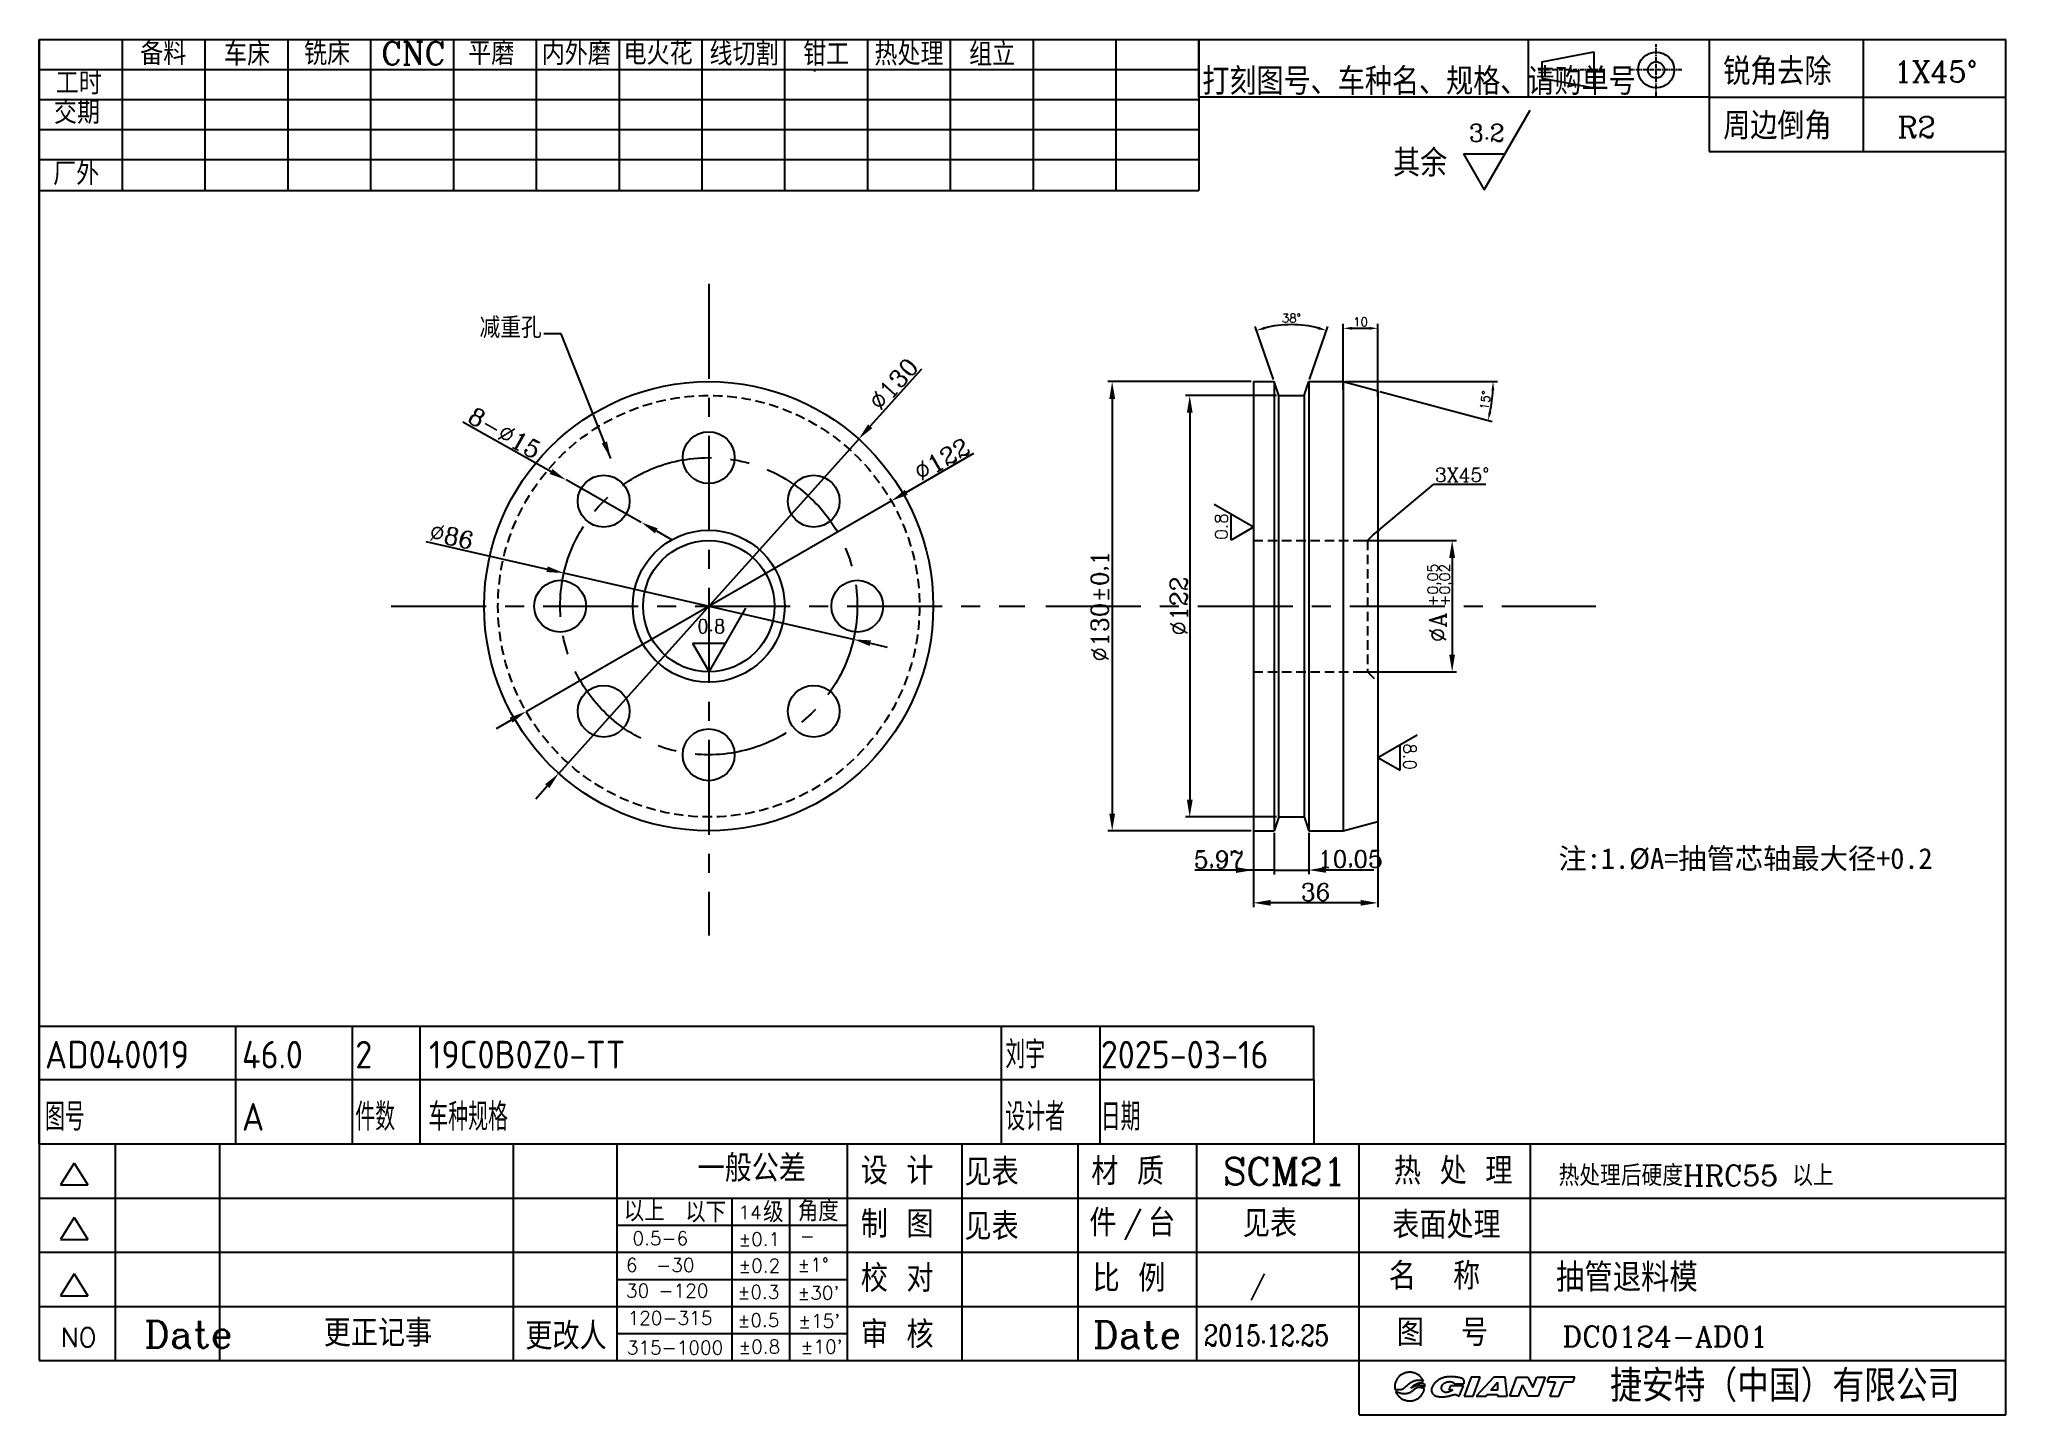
# Model space of a CAD drawing. Header units: millimetres. Extents: x 2426 to 2995, y 1666 to 2064.
import ezdxf
from ezdxf.enums import TextEntityAlignment as Align

# ---------------------------------------------------------------- set-up
doc = ezdxf.new("R2010")
doc.units = ezdxf.units.MM
for name, pattern in [('AM_ISO09W050', [22.5, 12, -1.5, 3, -1.5, 3, -1.5]), ('CENTER', [2, 1.25, -0.25, 0.25, -0.25]), ('HIDDEN', [0.375, 0.25, -0.125])]:
    doc.linetypes.add(name, pattern=pattern)
for name, color, linetype in [('CEN', 1, 'CENTER'), ('CON', 7, 'Continuous'), ('DAS', 5, 'HIDDEN'), ('DIM', 7, 'Continuous'), ('F', 7, 'Continuous'), ('TXT', 7, 'Continuous')]:
    doc.layers.add(name, color=color, linetype=linetype)
doc.layers.add('PHA', color=4, linetype='AM_ISO09W050', plot=False)
doc.styles.add('ACISOTS', font='isocp.shx', dxfattribs={"height": 8, "bigfont": 'gbcbig.shx'})
doc.styles.add('H', font='complex.shx', dxfattribs={"bigfont": 'hzls.shx'})
doc.styles.add('HZ', font='complex.shx', dxfattribs={"bigfont": 'HZFS.SHX'})
doc.styles.get("Standard").update_dxf_attribs({"font": 'arial.ttf'})
doc.styles.add('USER1', font='simplex', dxfattribs={"bigfont": 'dayum'})
doc.dimstyles.new('ISO-25', dxfattribs={"dimtxt": 2.5, "dimasz": 2.5, "dimexe": 1.25, "dimexo": 0.625, "dimtad": 1, "dimtxsty": 'Standard', "dimcen": 2.5, "dimazin": 3, "dimtfac": 1, "dimtmove": 0, "dimatfit": 3})

msp = doc.modelspace()

# ---------------------------------------------------------------- texts
at = {"style": 'HZ'}
for p in [(2694.065, 1731.79), (2694.065, 1716.068)]:
    msp.add_text('见表', height=7.8431, dxfattribs=at).set_placement(p)
for tag, p, s, height in [('SCM21', (2768.884, 1732.029), 'SCM21', 7.8431), ('见表', (2774.654, 1716.878), '1', 7.843)]:
    msp.add_attdef(tag, p, s, height=height, dxfattribs=at)
at = {"layer": 'DIM'}
for s, height, style, p in [('备料', 6.6695, 'HZ', (2455.47, 2056.141)), ('车床', 6.6695, 'HZ', (2479.726, 2055.922)), ('铣床', 6.6695, 'HZ', (2502.887, 2056.122)), ('CNC', 6.6695, 'HZ', (2525.217, 2056.207)), ('平磨', 6.6695, 'HZ', (2550.399, 2056.183)), ('内外磨', 6.6695, 'HZ', (2571.701, 2056.146)), ('电火花', 6.6695, 'HZ', (2595.376, 2056.213)), ('线切割', 6.6695, 'HZ', (2620.247, 2055.994)), ('钳工', 6.6695, 'HZ', (2647.369, 2055.931)), ('热处理', 6.6695, 'HZ', (2668.002, 2056.019)), ('组立', 6.6695, 'HZ', (2695.426, 2055.873)), ('工时', 6.6695, 'HZ', (2430.999, 2047.574)), ('打刻图号、车种名、规格、请购单号', 7.84306, 'HZ', (2762.906, 2047.488)), ('锐角去除', 7.8431, 'HZ', (2913.691, 2050.343)), ('1X45%%d', 6.1403, 'HZ', (2963.099, 2051.196)), ('交期', 6.6695, 'HZ', (2430.491, 2039.095)), ('周边倒角', 7.8431, 'HZ', (2913.691, 2034.605)), ('R2', 6.1403, 'HZ', (2964.141, 2035.129)), ('厂外', 6.6695, 'HZ', (2430.282, 2021.366)), ('3X45%%d', 4, 'HZ', (2830.245, 1935.526)), ('图号', 8, 'ACISOTS', (2427.896, 1747.716)), ('A', 8, 'ACISOTS', (2484.915, 1747.716)), ('件数', 8, 'ACISOTS', (2517.727, 1747.716)), ('车种规格', 8, 'ACISOTS', (2538.876, 1747.716)), ('设计者', 8, 'ACISOTS', (2705.876, 1747.716)), ('日期', 8, 'ACISOTS', (2733.527, 1747.716)), ('一般公差', 7.8431, 'HZ', (2616.801, 1732.883)), ('设 计', 7.8431, 'HZ', (2664.05, 1732.118)), ('材 质', 7.8431, 'HZ', (2730.753, 1732)), ('热 处 理', 7.8431, 'HZ', (2818.388, 1732.118)), ('热处理后硬度HRC55 以上', 6, 'HZ', (2866.042, 1731.712)), ('以上', 5.8823, 'HZ', (2595.481, 1721.474)), ('以下', 5.8823, 'HZ', (2613.262, 1721.178)), ('14', 3.9215, 'USER1', (2628.624, 1722.067)), ('级', 5.882, 'HZ', (2635.784, 1721.178)), ('角度', 5.8823, 'HZ', (2645.859, 1721.474)), ('制 图', 7.8431, 'HZ', (2664.05, 1716.728)), ('件', 7.843, 'HZ', (2730.232, 1717.109)), ('/', 5.882, 'USER1', (2739.982, 1718.094)), ('台', 7.843, 'HZ', (2747.216, 1717.109)), ('表面处理', 7.8431, 'HZ', (2817.908, 1716.492)), ('0.5-6', 3.9215, 'USER1', (2597.958, 1714.58)), ('%%p0.1', 3.9215, 'USER1', (2628.624, 1714.346)), ('-', 3.922, 'USER1', (2646.414, 1715.282)), ('6  -30', 3.9215, 'USER1', (2596.086, 1706.859)), ('%%p0.2', 3.9215, 'USER1', (2628.624, 1706.687)), ('%%p1%%d', 3.9215, 'USER1', (2645.712, 1706.937)), ('校 对', 7.8431, 'HZ', (2664.05, 1701.042)), ('比 例', 7.8431, 'HZ', (2731.158, 1701.067)), ('名  称', 7.8431, 'HZ', (2816.902, 1701.697)), ('抽管退料模', 8.208, 'HZ', (2865.286, 1701.086)), ('30 -120', 3.9215, 'USER1', (2596.086, 1699.434)), ('%%p0.3', 3.9215, 'USER1', (2628.389, 1699.029)), ("%%p30'", 3.9215, 'USER1', (2645.712, 1698.811)), ('NO', 5.4901, 'USER1', (2432.46, 1685.129)), ('Date', 7.8431, 'HZ', (2456.634, 1684.852)), ('更正记事', 7.8431, 'HZ', (2508.615, 1685.217)), ('更改人', 7.8431, 'HZ', (2566.948, 1684.345)), ('120-315', 3.9215, 'USER1', (2596.554, 1691.542)), ('%%p0.5', 3.9215, 'USER1', (2628.389, 1690.902)), ("%%p15'", 3.9215, 'USER1', (2645.946, 1690.684)), ('审 核', 7.8431, 'HZ', (2664.05, 1684.764)), ('Date', 7.8431, 'HZ', (2731.269, 1684.775)), ('图  号', 7.8431, 'HZ', (2819.186, 1685.358)), ('315-1000', 3.9215, 'USER1', (2596.32, 1682.948)), ('%%p0.8', 3.9215, 'USER1', (2628.624, 1683.244)), ("%%p10'", 3.9215, 'USER1', (2646.648, 1683.26)), ('捷安特（中国）有限公司', 9.19109, 'HZ', (2880.97, 1669.264))]:
    msp.add_text(s, height=height, dxfattribs=dict(at, style=style)).set_placement(p)
at = {"layer": 'DIM', "style": 'HZ'}
for s, height, p in [('+0,05', 3, (2831.121, 1899.504)), ('+0,02', 3, (2834.594, 1899.504)), ('∅A', 5, (2833.545, 1889.049))]:
    msp.add_text(s, height=height, rotation=90, dxfattribs=at).set_placement(p)
at = {"layer": 'DIM', "attachment_point": 1, "style": 'HZ'}
for s, insert, char_height, width in [('3.2', (2840.085, 2039.011), 5.0225, 12.46651), ('其余', (2818.125, 2031.686), 7.8431, 18.57118), ('0.8', (2616.629, 1895.706), 4.018, 9.97321), ('{\\fSimSun|b0|i0|c134|p2;\\H1.2x;注:1.%%cA=抽管芯轴最大径+0.2}', (2866.036, 1829.488), 5, 173.64485)]:
    msp.add_mtext(s, dxfattribs=dict(at, insert=insert, char_height=char_height, width=width))
at = {"layer": 'DIM', "style": 'HZ'}
for s, insert, char_height, attachment_point in [('{\\H2.4x;减重孔}', (2571.691, 1977.075), 2.5, 9), ('5,97', (2767.736, 1826.161), 5, 5), ('10,05', (2805.76, 1826.332), 5, 5)]:
    msp.add_mtext(s, dxfattribs=dict(at, insert=insert, char_height=char_height, attachment_point=attachment_point))
at = {"layer": 'DIM', "insert": (2766.646, 1918.708), "char_height": 3.6, "width": 7.832, "attachment_point": 1, "rotation": 90, "style": 'H'}
msp.add_mtext('0.8', dxfattribs=at)
at = {"layer": 'DIM', "extrusion": (0, 0, -1), "insert": (2824.772, 1852.07), "char_height": 3.6, "width": 7.832, "attachment_point": 1, "text_direction": (0, 1, 0), "style": 'H'}
msp.add_mtext('0.8', dxfattribs=at)
at = {"layer": 'DIM', "style": 'HZ'}
msp.add_attdef('/', (2776.579, 1700.322), '1:1', height=5, dxfattribs=at)
at = {"layer": 'PHA', "style": 'ACISOTS'}
for s, p in [('AD040019', (2427.896, 1765.716)), ('46.0', (2484.915, 1765.716)), ('2', (2517.727, 1765.716)), ('19C0B0Z0-TT', (2539.052, 1765.716)), ('刘宇', (2705.876, 1765.716)), ('2025-03-16', (2733.527, 1765.716))]:
    msp.add_text(s, height=8, dxfattribs=at).set_placement(p)
at = {"layer": 'TXT', "style": 'HZ'}
msp.add_text('DC0124-AD01', height=6, dxfattribs=at).set_placement((2896.887, 1688.169), align=Align.MIDDLE)
at = {"layer": 'TXT', "style": 'HZ', "width": 0.8}
msp.add_attdef('2015.12.25', (2763.353, 1685.471), '2007.08.09', height=6, dxfattribs=at)

# ---------------------------------------------------------------- blocks, each defined once
blk = doc.blocks.new('GIANT')
for p, q in [((231.51, 30.36), (231.43, 30.28)), ((231.59, 30.43), (231.51, 30.36)), ((231.68, 30.5), (231.59, 30.43)), ((231.77, 30.56), (231.68, 30.5)), ((231.87, 30.62), (231.77, 30.56)), ((231.97, 30.68), (231.87, 30.62)), ((232.07, 30.73), (231.97, 30.68)), ((232.17, 30.77), (232.07, 30.73)), ((232.27, 30.81), (232.17, 30.77)), ((232.38, 30.85), (232.27, 30.81)), ((232.49, 30.88), (232.38, 30.85)), ((232.6, 30.91), (232.49, 30.88)), ((232.72, 30.93), (232.6, 30.91)), ((232.83, 30.94), (232.72, 30.93)), ((232.95, 30.95), (232.83, 30.94)), ((233.07, 30.96), (232.95, 30.95)), ((233.18, 30.95), (233.07, 30.96)), ((233.3, 30.95), (233.18, 30.95)), ((233.42, 30.93), (233.3, 30.95)), ((233.53, 30.91), (233.42, 30.93)), ((233.65, 30.89), (233.53, 30.91)), ((233.76, 30.86), (233.65, 30.89)), ((233.87, 30.82), (233.76, 30.86)), ((233.98, 30.78), (233.87, 30.82)), ((234.09, 30.74), (233.98, 30.78)), ((234.19, 30.68), (234.09, 30.74)), ((234.29, 30.63), (234.19, 30.68)), ((234.39, 30.57), (234.29, 30.63)), ((234.49, 30.5), (234.39, 30.57)), ((234.58, 30.43), (234.49, 30.5)), ((234.67, 30.35), (234.58, 30.43)), ((234.75, 30.27), (234.67, 30.35)), ((230.79, 28.9), (230.78, 28.78)), ((230.78, 28.78), (230.78, 28.67)), ((230.78, 28.67), (230.79, 28.56)), ((230.8, 29.01), (230.79, 28.9)), ((230.79, 28.56), (230.8, 28.45)), ((230.82, 29.12), (230.8, 29.01)), ((230.8, 28.45), (230.82, 28.34)), ((230.84, 29.23), (230.82, 29.12)), ((230.82, 28.34), (230.9, 28.32)), ((230.87, 29.33), (230.84, 29.23)), ((230.9, 29.44), (230.87, 29.33)), ((230.94, 29.55), (230.9, 29.44)), ((230.9, 28.32), (230.98, 28.31)), ((231.01, 27.94), (230.93, 27.97)), ((230.93, 27.97), (230.97, 27.88)), ((230.98, 29.65), (230.94, 29.55)), ((230.97, 27.88), (231.01, 27.79)), ((231.03, 29.75), (230.98, 29.65)), ((230.98, 28.31), (231.07, 28.3)), ((231.08, 27.91), (231.01, 27.94)), ((231.01, 27.79), (231.06, 27.7)), ((231.09, 29.84), (231.03, 29.75)), ((231.06, 27.7), (231.11, 27.61)), ((231.07, 28.3), (231.15, 28.29)), ((231.15, 27.88), (231.08, 27.91)), ((231.15, 29.94), (231.09, 29.84)), ((231.11, 27.61), (231.17, 27.53)), ((231.21, 30.03), (231.15, 29.94)), ((231.15, 28.29), (231.23, 28.28)), ((231.23, 27.85), (231.15, 27.88)), ((231.17, 27.53), (231.23, 27.45)), ((231.28, 30.12), (231.21, 30.03)), ((231.23, 28.28), (231.31, 28.28)), ((231.3, 27.81), (231.23, 27.85)), ((231.23, 27.45), (231.29, 27.37)), ((231.35, 30.2), (231.28, 30.12)), ((231.29, 27.37), (231.36, 27.29)), ((231.38, 27.79), (231.3, 27.81)), ((231.31, 28.28), (231.39, 28.28)), ((231.43, 30.28), (231.35, 30.2)), ((231.46, 27.76), (231.38, 27.79)), ((231.39, 28.28), (231.48, 28.28)), ((231.53, 27.73), (231.46, 27.76)), ((231.48, 28.28), (231.56, 28.28)), ((231.61, 27.71), (231.53, 27.73)), ((231.56, 28.28), (231.64, 28.29)), ((231.69, 27.69), (231.61, 27.71)), ((231.64, 28.29), (231.72, 28.31)), ((231.77, 27.67), (231.69, 27.69)), ((231.72, 28.31), (231.8, 28.32)), ((231.85, 27.66), (231.77, 27.67)), ((231.8, 28.32), (231.88, 28.35)), ((231.93, 27.65), (231.85, 27.66)), ((231.88, 28.35), (231.96, 28.37)), ((232.01, 27.64), (231.93, 27.65)), ((231.96, 28.37), (232.03, 28.41)), ((232.09, 27.63), (232.01, 27.64)), ((232.03, 28.41), (232.11, 28.44)), ((232.18, 27.63), (232.09, 27.63)), ((232.11, 28.44), (232.18, 28.49)), ((232.18, 28.49), (232.25, 28.53)), ((232.26, 27.62), (232.18, 27.63)), ((232.25, 28.53), (232.31, 28.58)), ((232.34, 27.62), (232.26, 27.62)), ((232.31, 28.58), (232.37, 28.63)), ((232.42, 27.63), (232.34, 27.62)), ((232.37, 28.63), (232.44, 28.69)), ((232.5, 27.64), (232.42, 27.63)), ((232.44, 28.69), (232.5, 28.74)), ((232.5, 28.74), (232.56, 28.8)), ((232.58, 27.64), (232.5, 27.64)), ((232.56, 28.8), (232.62, 28.86)), ((232.66, 27.66), (232.58, 27.64)), ((232.62, 28.86), (232.68, 28.91)), ((232.74, 27.67), (232.66, 27.66)), ((232.68, 28.91), (232.74, 28.97)), ((232.74, 28.97), (232.8, 29.03)), ((232.82, 27.69), (232.74, 27.67)), ((232.8, 29.03), (232.86, 29.08)), ((232.9, 27.72), (232.82, 27.69)), ((232.86, 29.08), (232.92, 29.13)), ((232.98, 27.74), (232.9, 27.72)), ((232.92, 29.13), (232.98, 29.19)), ((232.98, 29.19), (233.05, 29.24)), ((233.05, 27.77), (232.98, 27.74)), ((233.05, 29.24), (233.11, 29.29)), ((233.13, 27.8), (233.05, 27.77)), ((233.11, 29.29), (233.18, 29.33)), ((233.2, 27.84), (233.13, 27.8)), ((233.18, 29.33), (233.25, 29.38)), ((233.27, 27.88), (233.2, 27.84)), ((233.25, 29.38), (233.32, 29.42)), ((233.34, 27.92), (233.27, 27.88)), ((233.28, 28.48), (233.35, 28.58)), ((233.38, 28.54), (233.28, 28.48)), ((233.32, 29.42), (233.39, 29.46)), ((233.41, 27.97), (233.34, 27.92)), ((233.35, 28.58), (233.43, 28.68)), ((233.48, 28.6), (233.38, 28.54)), ((233.39, 29.46), (233.46, 29.5)), ((233.47, 28.01), (233.41, 27.97)), ((233.43, 28.68), (233.51, 28.77)), ((233.46, 29.5), (233.54, 29.54)), ((233.54, 28.06), (233.47, 28.01)), ((233.59, 28.66), (233.48, 28.6)), ((233.51, 28.77), (233.61, 28.86)), ((233.54, 29.54), (233.61, 29.57)), ((233.6, 28.12), (233.54, 28.06)), ((233.69, 28.72), (233.59, 28.66)), ((233.66, 28.17), (233.6, 28.12)), ((233.61, 29.57), (233.69, 29.6)), ((233.61, 28.86), (233.7, 28.93)), ((233.72, 28.22), (233.66, 28.17)), ((233.69, 29.6), (233.77, 29.63)), ((233.8, 28.77), (233.69, 28.72)), ((233.7, 28.93), (233.8, 29.01)), ((233.78, 28.28), (233.72, 28.22)), ((233.77, 29.63), (233.84, 29.66)), ((233.85, 28.33), (233.78, 28.28)), ((233.8, 29.01), (233.91, 29.07)), ((233.91, 28.82), (233.8, 28.77)), ((233.84, 29.66), (233.92, 29.68)), ((233.91, 28.38), (233.85, 28.33)), ((233.91, 29.07), (234.02, 29.13)), ((234.02, 28.86), (233.91, 28.82)), ((233.97, 28.43), (233.91, 28.38)), ((233.92, 29.68), (234, 29.7)), ((234.04, 28.48), (233.97, 28.43)), ((234, 29.7), (234.08, 29.72)), ((234.02, 29.13), (234.13, 29.18)), ((234.13, 28.9), (234.02, 28.86)), ((234.11, 28.52), (234.04, 28.48)), ((234.08, 29.72), (234.16, 29.73)), ((234.18, 28.56), (234.11, 28.52)), ((234.13, 29.18), (234.25, 29.22)), ((234.25, 28.92), (234.13, 28.9)), ((234.16, 29.73), (234.25, 29.74)), ((234.26, 28.58), (234.18, 28.56)), ((234.25, 29.74), (234.33, 29.75)), ((234.25, 29.22), (234.37, 29.25)), ((234.37, 28.94), (234.25, 28.92)), ((234.34, 28.61), (234.26, 28.58)), ((234.33, 29.75), (234.41, 29.75)), ((234.42, 28.62), (234.34, 28.61)), ((234.37, 29.25), (234.49, 29.28)), ((234.49, 28.95), (234.37, 28.94)), ((234.41, 29.75), (234.49, 29.75)), ((234.5, 28.62), (234.42, 28.62)), ((234.49, 29.75), (234.58, 29.75)), ((234.49, 29.28), (234.62, 29.3)), ((234.61, 28.94), (234.49, 28.95)), ((234.58, 28.62), (234.5, 28.62)), ((234.58, 29.75), (234.66, 29.74)), ((234.66, 28.62), (234.58, 28.62)), ((234.72, 28.93), (234.61, 28.94)), ((234.62, 29.3), (234.74, 29.31)), ((234.66, 29.74), (234.74, 29.73)), ((234.74, 28.61), (234.66, 28.62)), ((234.84, 28.91), (234.72, 28.93)), ((234.74, 29.73), (234.82, 29.72)), ((234.74, 29.31), (234.86, 29.31)), ((234.82, 28.59), (234.74, 28.61)), ((234.83, 30.18), (234.75, 30.27)), ((234.78, 27.26), (234.85, 27.33)), ((234.82, 29.72), (234.9, 29.7)), ((234.9, 28.57), (234.82, 28.59)), ((234.91, 30.1), (234.83, 30.18)), ((234.96, 28.88), (234.84, 28.91)), ((234.85, 27.33), (234.91, 27.41)), ((234.86, 29.31), (234.99, 29.3)), ((234.9, 29.7), (234.98, 29.68)), ((234.98, 28.55), (234.9, 28.57)), ((234.98, 30), (234.91, 30.1)), ((234.91, 27.41), (234.97, 27.49)), ((235.07, 28.84), (234.96, 28.88)), ((234.97, 27.49), (235.03, 27.57)), ((235.05, 29.91), (234.98, 30)), ((234.98, 29.68), (235.06, 29.65)), ((235.06, 28.53), (234.98, 28.55)), ((234.99, 29.3), (235.11, 29.28)), ((235.03, 27.57), (235.08, 27.66)), ((235.11, 29.81), (235.05, 29.91)), ((235.06, 29.65), (235.13, 29.63)), ((235.13, 28.5), (235.06, 28.53)), ((235.18, 28.8), (235.07, 28.84)), ((235.08, 27.66), (235.13, 27.74)), ((235.16, 29.7), (235.11, 29.81)), ((235.11, 29.28), (235.23, 29.24)), ((235.13, 29.63), (235.21, 29.6)), ((235.21, 28.47), (235.13, 28.5)), ((235.13, 27.74), (235.18, 27.83)), ((235.21, 29.6), (235.16, 29.7)), ((235.29, 28.74), (235.18, 28.8)), ((235.18, 27.83), (235.22, 27.93)), ((235.28, 28.44), (235.21, 28.47)), ((235.22, 27.93), (235.26, 28.02)), ((235.23, 29.24), (235.34, 29.19)), ((235.26, 28.02), (235.29, 28.12)), ((235.36, 28.41), (235.28, 28.44)), ((235.39, 28.67), (235.29, 28.74)), ((235.29, 28.12), (235.32, 28.21)), ((235.32, 28.21), (235.34, 28.31)), ((235.34, 29.19), (235.36, 29.09)), ((235.34, 28.31), (235.36, 28.41)), ((235.36, 29.09), (235.37, 28.98)), ((235.37, 28.98), (235.38, 28.88)), ((235.38, 28.88), (235.39, 28.78)), ((235.39, 28.78), (235.39, 28.67)), ((236.46, 28.45), (236.44, 28.33)), ((236.44, 28.33), (236.44, 28.22)), ((236.44, 28.22), (236.44, 28.1)), ((236.44, 28.1), (236.46, 27.98)), ((236.5, 28.56), (236.46, 28.45)), ((236.46, 27.98), (236.5, 27.87)), ((236.54, 28.67), (236.5, 28.56)), ((236.5, 27.87), (236.56, 27.77)), ((236.59, 28.78), (236.54, 28.67)), ((236.56, 27.77), (236.62, 27.67)), ((236.64, 28.88), (236.59, 28.78)), ((236.62, 27.67), (236.7, 27.58)), ((236.7, 28.98), (236.64, 28.88)), ((236.77, 29.08), (236.7, 28.98)), ((236.7, 27.58), (236.79, 27.51)), ((236.85, 29.17), (236.77, 29.08)), ((236.79, 27.51), (236.89, 27.44)), ((236.92, 29.26), (236.85, 29.17)), ((236.89, 27.44), (236.99, 27.38)), ((237, 29.34), (236.92, 29.26)), ((236.99, 27.38), (237.09, 27.33)), ((237.09, 29.42), (237, 29.34)), ((237.18, 29.5), (237.09, 29.42)), ((237.09, 27.33), (237.2, 27.29)), ((237.27, 29.58), (237.18, 29.5)), ((237.36, 29.65), (237.27, 29.58)), ((237.46, 29.71), (237.36, 29.65)), ((237.56, 29.78), (237.46, 29.71)), ((237.66, 29.84), (237.56, 29.78)), ((237.76, 29.89), (237.66, 29.84)), ((237.87, 29.95), (237.76, 29.89)), ((237.97, 30), (237.87, 29.95)), ((238.08, 30.04), (237.97, 30)), ((237.99, 28.53), (238, 28.65)), ((238, 28.41), (237.99, 28.53)), ((238, 28.65), (238.04, 28.77)), ((238.03, 28.29), (238, 28.41)), ((238.08, 28.17), (238.03, 28.29)), ((238.04, 28.77), (238.09, 28.89)), ((238.19, 30.08), (238.08, 30.04)), ((238.16, 28.07), (238.08, 28.17)), ((238.09, 28.89), (238.15, 28.99)), ((238.15, 28.99), (238.23, 29.09)), ((238.25, 27.99), (238.16, 28.07)), ((238.3, 30.12), (238.19, 30.08)), ((238.23, 29.09), (238.32, 29.17)), ((238.35, 27.92), (238.25, 27.99)), ((238.42, 30.15), (238.3, 30.12)), ((238.32, 29.17), (238.42, 29.25)), ((238.47, 27.88), (238.35, 27.92)), ((238.53, 30.18), (238.42, 30.15)), ((238.42, 29.25), (238.52, 29.32)), ((238.59, 27.85), (238.47, 27.88)), ((238.52, 29.32), (238.64, 29.37)), ((238.65, 30.2), (238.53, 30.18)), ((238.71, 27.83), (238.59, 27.85)), ((238.64, 29.37), (238.75, 29.42)), ((238.76, 30.22), (238.65, 30.2)), ((238.84, 27.84), (238.71, 27.83)), ((238.75, 29.42), (238.87, 29.46)), ((238.88, 30.24), (238.76, 30.22)), ((238.96, 27.86), (238.84, 27.84)), ((238.87, 29.46), (238.99, 29.48)), ((238.99, 30.25), (238.88, 30.24)), ((239.08, 27.89), (238.96, 27.86)), ((239.11, 30.26), (238.99, 30.25)), ((238.99, 29.48), (239.11, 29.5)), ((239.06, 27.28), (239.17, 27.31)), ((239.2, 27.93), (239.08, 27.89)), ((239.23, 30.27), (239.11, 30.26)), ((239.11, 29.5), (239.24, 29.51)), ((239.4, 28.87), (239.12, 28.24)), ((239.12, 28.24), (239.73, 28.24)), ((239.17, 27.31), (239.29, 27.34)), ((239.31, 27.97), (239.2, 27.93)), ((239.35, 30.27), (239.23, 30.27)), ((239.24, 29.51), (239.36, 29.51)), ((239.29, 27.34), (239.4, 27.37)), ((239.42, 28.03), (239.31, 27.97)), ((239.46, 30.27), (239.35, 30.27)), ((239.36, 29.51), (239.49, 29.49)), ((241.41, 28.87), (239.4, 28.87)), ((239.4, 27.37), (239.51, 27.4)), ((239.53, 28.1), (239.42, 28.03)), ((239.58, 30.27), (239.46, 30.27)), ((239.49, 29.49), (239.61, 29.46)), ((239.51, 27.4), (239.63, 27.44)), ((239.63, 28.17), (239.53, 28.1)), ((239.7, 30.26), (239.58, 30.27)), ((239.61, 29.46), (239.72, 29.42)), ((239.73, 28.24), (239.63, 28.17)), ((239.63, 27.44), (239.74, 27.47)), ((239.82, 30.25), (239.7, 30.26)), ((239.72, 29.42), (239.83, 29.36)), ((239.74, 27.47), (239.85, 27.49)), ((239.93, 30.25), (239.82, 30.25)), ((239.83, 29.36), (239.92, 29.27)), ((239.85, 27.49), (239.97, 27.51)), ((239.92, 29.27), (239.97, 29.16)), ((240.05, 30.23), (239.93, 30.25)), ((239.97, 29.16), (241.47, 29.16)), ((239.97, 27.51), (240.09, 27.51)), ((240.17, 30.22), (240.05, 30.23)), ((240.09, 27.51), (240.2, 27.5)), ((240.28, 30.21), (240.17, 30.22)), ((240.2, 27.5), (240.32, 27.47)), ((240.4, 30.19), (240.28, 30.21)), ((240.32, 27.47), (240.43, 27.44)), ((240.52, 30.17), (240.4, 30.19)), ((240.43, 27.44), (240.54, 27.39)), ((240.63, 30.15), (240.52, 30.17)), ((240.54, 27.39), (240.64, 27.34)), ((240.75, 30.13), (240.63, 30.15)), ((240.64, 27.34), (240.75, 27.29)), ((240.86, 30.1), (240.75, 30.13)), ((240.75, 27.29), (241.41, 28.87)), ((240.97, 30.06), (240.86, 30.1)), ((241.08, 30.02), (240.97, 30.06)), ((241.19, 29.97), (241.08, 30.02)), ((241.28, 29.9), (241.19, 29.97)), ((241.37, 29.82), (241.28, 29.9)), ((241.44, 29.73), (241.37, 29.82)), ((241.49, 29.62), (241.44, 29.73)), ((241.47, 29.16), (241.5, 29.27)), ((241.51, 29.51), (241.49, 29.62)), ((241.5, 29.27), (241.51, 29.39)), ((241.51, 29.39), (241.51, 29.51)), ((242.59, 30.21), (241.52, 27.29)), ((243.97, 30.21), (242.59, 30.21)), ((242.89, 27.29), (243.97, 30.21)), ((246.06, 30.21), (243.34, 27.29)), ((244.83, 27.29), (245.04, 27.54)), ((245.04, 27.54), (246.64, 27.54)), ((245.61, 28.21), (246.64, 29.42)), ((246.64, 28.21), (245.61, 28.21)), ((247.83, 30.21), (246.06, 30.21)), ((246.64, 29.42), (246.64, 28.21)), ((246.64, 27.54), (246.64, 27.29)), ((248.13, 27.29), (247.83, 30.21)), ((248.52, 27.29), (249.6, 30.21)), ((249.6, 30.21), (251.31, 30.21)), ((250.49, 29.01), (249.85, 27.29)), ((251.35, 27.29), (250.49, 29.01)), ((251.31, 30.21), (252.1, 28.61)), ((252.1, 28.61), (252.7, 30.21)), ((252.7, 30.21), (253.99, 30.21)), ((253.99, 30.21), (252.92, 27.29)), ((254.56, 30.21), (254.3, 29.5)), ((254.3, 29.5), (255.52, 29.5)), ((258.57, 30.21), (254.56, 30.21)), ((255.52, 29.5), (254.71, 27.29)), ((256.09, 27.29), (256.91, 29.5)), ((256.91, 29.5), (258.31, 29.5)), ((258.31, 29.5), (258.57, 30.21)), ((231.36, 27.29), (231.43, 27.22)), ((231.43, 27.22), (231.5, 27.15)), ((231.5, 27.15), (231.57, 27.09)), ((231.57, 27.09), (231.65, 27.02)), ((231.65, 27.02), (231.73, 26.96)), ((231.73, 26.96), (231.82, 26.91)), ((231.82, 26.91), (231.9, 26.86)), ((231.9, 26.86), (231.99, 26.81)), ((231.99, 26.81), (232.08, 26.76)), ((232.08, 26.76), (232.18, 26.72)), ((232.18, 26.72), (232.27, 26.69)), ((232.27, 26.69), (232.37, 26.65)), ((232.37, 26.65), (232.46, 26.63)), ((232.46, 26.63), (232.56, 26.6)), ((232.56, 26.6), (232.66, 26.58)), ((232.66, 26.58), (232.76, 26.57)), ((232.76, 26.57), (232.86, 26.55)), ((232.86, 26.55), (232.96, 26.55)), ((232.96, 26.55), (233.06, 26.54)), ((233.06, 26.54), (233.16, 26.54)), ((233.16, 26.54), (233.26, 26.55)), ((233.26, 26.55), (233.36, 26.56)), ((233.36, 26.56), (233.46, 26.57)), ((233.46, 26.57), (233.56, 26.59)), ((233.56, 26.59), (233.66, 26.61)), ((233.66, 26.61), (233.76, 26.64)), ((233.76, 26.64), (233.85, 26.67)), ((233.85, 26.67), (233.95, 26.7)), ((233.95, 26.7), (234.04, 26.74)), ((234.04, 26.74), (234.13, 26.78)), ((234.13, 26.78), (234.22, 26.83)), ((234.22, 26.83), (234.31, 26.88)), ((234.31, 26.88), (234.39, 26.93)), ((234.39, 26.93), (234.48, 26.99)), ((234.48, 26.99), (234.56, 27.05)), ((234.56, 27.05), (234.63, 27.12)), ((234.63, 27.12), (234.71, 27.19)), ((234.71, 27.19), (234.78, 27.26)), ((237.2, 27.29), (237.32, 27.25)), ((237.32, 27.25), (237.43, 27.22)), ((237.43, 27.22), (237.54, 27.2)), ((237.54, 27.2), (237.66, 27.18)), ((237.66, 27.18), (237.78, 27.17)), ((237.78, 27.17), (237.89, 27.16)), ((237.89, 27.16), (238.01, 27.16)), ((238.01, 27.16), (238.13, 27.16)), ((238.13, 27.16), (238.25, 27.16)), ((238.25, 27.16), (238.36, 27.17)), ((238.36, 27.17), (238.48, 27.18)), ((238.48, 27.18), (238.6, 27.2)), ((238.6, 27.2), (238.71, 27.21)), ((238.71, 27.21), (238.83, 27.23)), ((238.83, 27.23), (238.94, 27.26)), ((238.94, 27.26), (239.06, 27.28)), ((241.52, 27.29), (242.89, 27.29)), ((243.34, 27.29), (244.83, 27.29)), ((246.64, 27.29), (248.13, 27.29)), ((249.85, 27.29), (248.52, 27.29)), ((252.92, 27.29), (251.35, 27.29)), ((254.71, 27.29), (256.09, 27.29))]:
    blk.add_line(p, q)
blk = doc.blocks.new('*D12')
at = {"layer": 'Defpoints', "color": 0, "transparency": 16777216}
for p in [(2663.44, 1947.88), (2576.62, 1851.13)]:
    blk.add_point(p, dxfattribs=at)
at = {"layer": 'DIM', "color": 0, "lineweight": -2, "transparency": 16777216}
for p, q in [((2681.61, 1968.13), (2666.78, 1951.6)), ((2576.62, 1851.13), (2663.44, 1947.88)), ((2573.28, 1847.4), (2569.94, 1843.68))]:
    blk.add_line(p, q, dxfattribs=at)
at = {"layer": 'DIM', "color": 0, "transparency": 16777216}
for points in [[(2666.16, 1952.16), (2667.4, 1951.05), (2663.44, 1947.88)], [(2572.66, 1847.96), (2573.9, 1846.85), (2576.62, 1851.13)]]:
    blk.add_solid(points, dxfattribs=at)
at = {"layer": 'DIM', "color": 0, "transparency": 16777216, "insert": (2673.54, 1963.81), "char_height": 5, "attachment_point": 5, "rotation": 48.0971, "style": 'HZ'}
blk.add_mtext('∅130', dxfattribs=at)
blk = doc.blocks.new('*D13')
at = {"layer": 'Defpoints', "color": 0, "transparency": 16777216}
for p in [(2672.88, 1929.97), (2567.18, 1869.04)]:
    blk.add_point(p, dxfattribs=at)
at = {"layer": 'DIM', "color": 0, "lineweight": -2, "transparency": 16777216}
for p, q in [((2696.65, 1943.67), (2677.21, 1932.46)), ((2567.18, 1869.04), (2672.88, 1929.97)), ((2562.85, 1866.54), (2558.51, 1864.05))]:
    blk.add_line(p, q, dxfattribs=at)
at = {"layer": 'DIM', "color": 0, "transparency": 16777216}
for points in [[(2676.79, 1933.19), (2677.62, 1931.74), (2672.88, 1929.97)], [(2562.43, 1867.27), (2563.26, 1865.82), (2567.18, 1869.04)]]:
    blk.add_solid(points, dxfattribs=at)
at = {"layer": 'DIM', "color": 0, "transparency": 16777216, "insert": (2687.53, 1942.02), "char_height": 5, "attachment_point": 5, "rotation": 29.9601, "style": 'HZ'}
blk.add_mtext('∅122', dxfattribs=at)
blk = doc.blocks.new('*D14')
at = {"layer": 'Defpoints', "color": 0, "transparency": 16777216}
for p in [(2777.71, 1964.5), (2736.82, 1834.5), (2777.71, 1834.5)]:
    blk.add_point(p, dxfattribs=at)
at = {"layer": 'DIM', "color": 0, "lineweight": -2, "transparency": 16777216}
for p, q in [((2777.08, 1964.5), (2735.57, 1964.5)), ((2736.82, 1959.5), (2736.82, 1839.5)), ((2777.08, 1834.5), (2735.57, 1834.5))]:
    blk.add_line(p, q, dxfattribs=at)
at = {"layer": 'DIM', "color": 0, "transparency": 16777216}
for points in [[(2735.99, 1959.5), (2737.66, 1959.5), (2736.82, 1964.5)], [(2735.99, 1839.5), (2737.66, 1839.5), (2736.82, 1834.5)]]:
    blk.add_solid(points, dxfattribs=at)
at = {"layer": 'DIM', "color": 0, "transparency": 16777216, "insert": (2733.22, 1899.5), "char_height": 5, "attachment_point": 5, "rotation": 90, "style": 'HZ'}
blk.add_mtext('%%c130±0,1', dxfattribs=at)
blk = doc.blocks.new('*D15')
at = {"layer": 'Defpoints', "color": 0, "transparency": 16777216}
for p in [(2785.06, 1960.5), (2759.27, 1838.5), (2785.06, 1838.5)]:
    blk.add_point(p, dxfattribs=at)
at = {"layer": 'DIM', "color": 0, "lineweight": -2, "transparency": 16777216}
for p, q in [((2784.43, 1960.5), (2758.02, 1960.5)), ((2759.27, 1955.5), (2759.27, 1843.5)), ((2784.43, 1838.5), (2758.02, 1838.5))]:
    blk.add_line(p, q, dxfattribs=at)
at = {"layer": 'DIM', "color": 0, "transparency": 16777216}
for points in [[(2758.44, 1955.5), (2760.11, 1955.5), (2759.27, 1960.5)], [(2758.44, 1843.5), (2760.11, 1843.5), (2759.27, 1838.5)]]:
    blk.add_solid(points, dxfattribs=at)
at = {"layer": 'DIM', "color": 0, "transparency": 16777216, "insert": (2756.15, 1899.5), "char_height": 5, "attachment_point": 5, "rotation": 90, "style": 'HZ'}
blk.add_mtext('%%c122', dxfattribs=at)
blk = doc.blocks.new('*D16')
at = {"layer": 'Defpoints', "color": 0, "transparency": 16777216}
for p in [(2578.11, 1909.1), (2661.94, 1889.91)]:
    blk.add_point(p, dxfattribs=at)
at = {"layer": 'DIM', "color": 0, "lineweight": -2, "transparency": 16777216}
for p, q in [((2538.16, 1918.24), (2573.24, 1910.21)), ((2661.94, 1889.91), (2578.11, 1909.1)), ((2666.82, 1888.79), (2671.69, 1887.68))]:
    blk.add_line(p, q, dxfattribs=at)
at = {"layer": 'DIM', "color": 0, "transparency": 16777216}
for points in [[(2573.42, 1911.03), (2573.05, 1909.4), (2578.11, 1909.1)], [(2667, 1889.61), (2666.63, 1887.98), (2661.94, 1889.91)]]:
    blk.add_solid(points, dxfattribs=at)
at = {"layer": 'DIM', "color": 0, "transparency": 16777216, "insert": (2545.62, 1919.74), "char_height": 5, "attachment_point": 5, "rotation": 347.1066, "style": 'HZ'}
blk.add_mtext('∅86', dxfattribs=at)
blk = doc.blocks.new('*D17')
at = {"layer": 'Defpoints', "color": 0, "transparency": 16777216}
for p in [(2777.71, 1845.42), (2813.71, 1843.33), (2777.71, 1813.65)]:
    blk.add_point(p, dxfattribs=at)
at = {"layer": 'DIM', "color": 0, "lineweight": -2, "transparency": 16777216}
for p, q in [((2777.71, 1844.8), (2777.71, 1812.4)), ((2813.71, 1842.71), (2813.71, 1812.4)), ((2808.71, 1813.65), (2782.71, 1813.65))]:
    blk.add_line(p, q, dxfattribs=at)
at = {"layer": 'DIM', "color": 0, "transparency": 16777216}
for points in [[(2782.71, 1814.49), (2782.71, 1812.82), (2777.71, 1813.65)], [(2808.71, 1814.49), (2808.71, 1812.82), (2813.71, 1813.65)]]:
    blk.add_solid(points, dxfattribs=at)
at = {"layer": 'DIM', "color": 0, "transparency": 16777216, "insert": (2795.71, 1816.78), "char_height": 5, "attachment_point": 5, "style": 'HZ'}
blk.add_mtext('36', dxfattribs=at)
blk = doc.blocks.new('*D18')
at = {"layer": 'Defpoints', "color": 0, "transparency": 16777216}
for p in [(2793.73, 1964.5), (2803.71, 1964.5), (2803.71, 1964.5), (2813.71, 1961.82), (2846.43, 1956.97)]:
    blk.add_point(p, dxfattribs=at)
at = {"layer": 'DIM', "color": 0, "lineweight": -2, "transparency": 16777216}
for p, q in [((2804.33, 1964.5), (2848.34, 1964.5)), ((2814.31, 1961.66), (2846.82, 1952.95))]:
    blk.add_line(p, q, dxfattribs=at)
blk.add_arc((2803.71, 1964.5), 43.38, 348.3027, 356.6973, dxfattribs=at)
at = {"layer": 'DIM', "color": 0, "transparency": 16777216}
for points in [[(2846.6, 1962.02), (2847.43, 1961.99), (2847.09, 1964.5)], [(2846.59, 1955.61), (2845.78, 1955.81), (2845.61, 1953.28)]]:
    blk.add_solid(points, dxfattribs=at)
at = {"layer": 'DIM', "color": 0, "transparency": 16777216, "insert": (2844.86, 1959.09), "char_height": 2.5, "attachment_point": 5, "rotation": 82.5, "style": 'HZ'}
blk.add_mtext('15°', dxfattribs=at)
blk = doc.blocks.new('*D19')
at = {"layer": 'Defpoints', "color": 0, "transparency": 16777216}
for p in [(2578.73, 1936.05), (2600.51, 1923.77)]:
    blk.add_point(p, dxfattribs=at)
at = {"layer": 'DIM', "color": 0, "lineweight": -2, "transparency": 16777216}
for p, q in [((2548.81, 1952.9), (2574.38, 1938.5)), ((2600.51, 1923.77), (2578.73, 1936.05)), ((2604.87, 1921.32), (2609.22, 1918.86))]:
    blk.add_line(p, q, dxfattribs=at)
at = {"layer": 'DIM', "color": 0, "transparency": 16777216}
for points in [[(2574.78, 1939.23), (2573.97, 1937.77), (2578.73, 1936.05)], [(2605.28, 1922.04), (2604.46, 1920.59), (2600.51, 1923.77)]]:
    blk.add_solid(points, dxfattribs=at)
at = {"layer": 'DIM', "color": 0, "transparency": 16777216, "insert": (2560.95, 1949.65), "char_height": 5, "attachment_point": 5, "rotation": 330.6018, "style": 'HZ'}
blk.add_mtext('8-Ø15', dxfattribs=at)
blk = doc.blocks.new('*D20')
at = {"layer": 'Defpoints', "color": 0, "transparency": 16777216}
for p in [(2792.13, 1980.81), (2783.68, 1964.5), (2793.73, 1964.5), (2785.06, 1960.5), (2792.35, 1960.5)]:
    blk.add_point(p, dxfattribs=at)
at = {"layer": 'DIM', "color": 0, "lineweight": -2, "transparency": 16777216}
for p, q in [((2783.48, 1965.09), (2778.17, 1980.49)), ((2793.93, 1965.09), (2799.23, 1980.49))]:
    blk.add_line(p, q, dxfattribs=at)
blk.add_arc((2788.7, 1949.91), 31.09, 75.6085, 104.3915, dxfattribs=at)
at = {"layer": 'DIM', "color": 0, "transparency": 16777216}
for points in [[(2781.1, 1979.63), (2780.86, 1980.42), (2778.58, 1979.31)], [(2796.55, 1980.42), (2796.31, 1979.63), (2798.83, 1979.31)]]:
    blk.add_solid(points, dxfattribs=at)
at = {"layer": 'DIM', "color": 0, "transparency": 16777216, "insert": (2788.7, 1982.88), "char_height": 2.5, "attachment_point": 5, "style": 'HZ'}
blk.add_mtext('38°', dxfattribs=at)
blk = doc.blocks.new('*D21')
at = {"layer": 'Defpoints', "color": 0, "transparency": 16777216}
for p in [(2813.71, 1979.94), (2803.71, 1961.47), (2813.71, 1959.6)]:
    blk.add_point(p, dxfattribs=at)
at = {"layer": 'DIM', "color": 0, "lineweight": -2, "transparency": 16777216}
for p, q in [((2803.71, 1962.1), (2803.71, 1981.19)), ((2813.71, 1960.23), (2813.71, 1981.19)), ((2806.21, 1979.94), (2811.21, 1979.94))]:
    blk.add_line(p, q, dxfattribs=at)
at = {"layer": 'DIM', "color": 0, "transparency": 16777216}
for points in [[(2806.21, 1980.35), (2806.21, 1979.52), (2803.71, 1979.94)], [(2811.21, 1980.35), (2811.21, 1979.52), (2813.71, 1979.94)]]:
    blk.add_solid(points, dxfattribs=at)
at = {"layer": 'DIM', "color": 0, "transparency": 16777216, "insert": (2808.71, 1981.81), "char_height": 2.5, "attachment_point": 5, "style": 'HZ'}
blk.add_mtext('10', dxfattribs=at)

# ---------------------------------------------------------------- dimensions: what is measured, and where the dimension line sits
at = {"layer": 'DIM'}
for base, line1, line2, picture, middle in [((2792.133, 1980.81), ((2792.351, 1960.504), (2793.729, 1964.504)), ((2785.056, 1960.504), (2783.679, 1964.504)), '*D20', (2788.704, 1982.875)), ((2846.427, 1956.971), ((2793.729, 1964.504), (2803.709, 1964.504)), ((2803.709, 1964.504), (2813.709, 1961.824)), '*D18', (2844.856, 1959.087))]:
    dim = msp.add_angular_dim_2l(base=base, line1=line1, line2=line2, dimstyle='ISO-25', override={"dimtxsty": 'HZ'}, dxfattribs=at)
    dim.commit()
    dim.dimension.update_dxf_attribs({"geometry": picture, "text_midpoint": middle})
for base, p1, p2, override, picture, middle in [((2813.709, 1979.935), (2803.709, 1961.471), (2813.709, 1959.605), {"dimtxsty": 'HZ'}, '*D21', (2808.709, 1981.81)), ((2777.709, 1813.654), (2813.709, 1843.335), (2777.709, 1845.423), {"dimtxt": 5, "dimasz": 5, "dimtxsty": 'HZ'}, '*D17', (2795.709, 1816.779))]:
    dim = msp.add_linear_dim(base=base, p1=p1, p2=p2, dimstyle='ISO-25', override=override, dxfattribs=at)
    dim.commit()
    dim.dimension.update_dxf_attribs({"geometry": picture, "text_midpoint": middle})
for p1, p2, picture, middle in [((2576.616, 1851.126), (2663.439, 1947.882), '*D12', (2673.536, 1963.813)), ((2567.179, 1869.04), (2672.876, 1929.967), '*D13', (2687.534, 1942.023))]:
    dim = msp.add_diameter_dim_2p(p1=p1, p2=p2, dimstyle='ISO-25', override={"dimtxt": 5, "dimasz": 5, "dimtxsty": 'HZ'}, dxfattribs=at)
    dim.commit()
    dim.dimension.update_dxf_attribs({"geometry": picture, "text_midpoint": middle})
for base, p1, p2, override, picture, middle in [((2736.822, 1834.504), (2777.709, 1964.504), (2777.709, 1834.504), {"dimtxt": 5, "dimasz": 5, "dimgap": 0.625, "dimpost": '%%c<>', "dimtxsty": 'HZ', "dimtol": 1, "dimlim": 0, "dimtp": 0.1, "dimtm": 0.1}, '*D14', (2736.822, 1899.504)), ((2759.274, 1838.504), (2785.056, 1960.504), (2785.056, 1838.504), {"dimtxt": 5, "dimasz": 5, "dimpost": '%%c<>', "dimtxsty": 'HZ'}, '*D15', (2759.274, 1899.504))]:
    dim = msp.add_linear_dim(base=base, p1=p1, p2=p2, angle=90, dimstyle='ISO-25', override=override, dxfattribs=at)
    dim.commit()
    dim.dimension.update_dxf_attribs({"geometry": picture, "text_midpoint": middle, "dimtype": 160})
dim = msp.add_diameter_dim_2p(p1=(2600.512, 1923.773), p2=(2578.732, 1936.045), text='8-Ø15', dimstyle='ISO-25', override={"dimtxt": 5, "dimasz": 5, "dimgap": 0.625, "dimtad": 1, "dimjust": 0, "dimtih": 0, "dimtoh": 0, "dimdec": 2, "dimlfac": 1, "dimpost": '<>', "dimtxsty": 'HZ', "dimcen": 0, "dimse1": 0, "dimse2": 0, "dimsd1": 0, "dimsd2": 0, "dimtix": 0, "dimtofl": 1, "dimatfit": 3}, dxfattribs=at)
dim.commit()
dim.dimension.update_dxf_attribs({"geometry": '*D19', "text_midpoint": (2560.948, 1949.652)})
dim = msp.add_diameter_dim_2p(p1=(2661.943, 1889.909), p2=(2578.112, 1909.099), dimstyle='ISO-25', override={"dimtxt": 5, "dimasz": 5, "dimtxsty": 'HZ'}, dxfattribs=at)
dim.commit()
dim.dimension.update_dxf_attribs({"geometry": '*D16', "text_midpoint": (2544.919, 1916.697), "dimtype": 163})

# ---------------------------------------------------------------- linework, layer by layer
for p, q in [((2761.868, 2046.828), (2761.868, 2063.494)), ((2426.262, 1777.998), (2768.794, 1777.998)), ((2483.028, 1777.998), (2483.028, 1743.889)), ((2516.803, 1777.998), (2516.803, 1743.889)), ((2536.448, 1777.998), (2536.448, 1743.889)), ((2704.699, 1777.998), (2704.699, 1743.889)), ((2733.244, 1777.998), (2733.244, 1743.889)), ((2768.794, 1777.998), (2795.239, 1777.998)), ((2795.239, 1762.426), (2795.239, 1777.998)), ((2795.239, 1762.426), (2426.262, 1762.426)), ((2795.239, 1762.426), (2795.239, 1743.889))]:
    msp.add_line(p, q)
at = {"layer": 'CEN'}
for p, q in [((2894.284, 2047.266), (2894.284, 2062.152)), ((2879.41, 2054.709), (2860.13, 2054.709)), ((2901.731, 2054.709), (2886.836, 2054.709))]:
    msp.add_line(p, q, dxfattribs=at)
at = {"layer": 'CEN', "ltscale": 22}
for p, q in [((2620.028, 1992.806), (2620.028, 1804.231)), ((2528.135, 1899.504), (2711.577, 1899.504)), ((2717.606, 1899.504), (2876.866, 1899.504))]:
    msp.add_line(p, q, dxfattribs=at)
msp.add_circle((2620.028, 1899.504), 43, dxfattribs=at)
at = {"layer": 'CON', "color": 2}
for p, q in [((2995.457, 1681.145), (2995.457, 2063.494)), ((2426.262, 1681.145), (2660.186, 1681.145)), ((2660.186, 1681.145), (2995.457, 1681.145))]:
    msp.add_line(p, q, dxfattribs=at)
at = {"layer": 'CON'}
for p, q in [((2777.709, 1964.504), (2777.709, 1834.504)), ((2777.709, 1964.504), (2783.679, 1964.504)), ((2777.709, 1964.504), (2783.679, 1964.504)), ((2783.679, 1964.504), (2783.679, 1834.504)), ((2785.056, 1960.504), (2783.679, 1964.504)), ((2792.351, 1960.504), (2793.729, 1964.504)), ((2793.729, 1964.504), (2793.729, 1834.504)), ((2793.729, 1964.504), (2803.709, 1964.504)), ((2803.709, 1964.504), (2803.709, 1834.504)), ((2803.709, 1964.504), (2813.709, 1961.824)), ((2785.056, 1838.504), (2785.056, 1960.504)), ((2785.056, 1960.504), (2792.351, 1960.504)), ((2792.351, 1960.504), (2792.351, 1838.504)), ((2813.709, 1961.824), (2813.709, 1837.183)), ((2785.056, 1838.504), (2783.679, 1834.504)), ((2785.056, 1838.504), (2792.351, 1838.504)), ((2792.351, 1838.504), (2793.729, 1834.504)), ((2777.709, 1834.504), (2783.679, 1834.504)), ((2793.729, 1834.504), (2803.709, 1834.504)), ((2803.709, 1834.504), (2813.709, 1837.183))]:
    msp.add_line(p, q, dxfattribs=at)
at = {"layer": 'CON', "color": 2}
for points in [[(2426.262, 2063.494), (2995.457, 2063.494)], [(2426.262, 2063.494), (2426.262, 1681.145)], [(2426.262, 1743.889), (2426.262, 2063.494)]]:
    msp.add_lwpolyline(points, dxfattribs=at)
at = {"layer": 'CON'}
for centre, radius in [((2620.028, 1899.504), 65), ((2620.028, 1942.504), 7.5), ((2589.622, 1929.909), 7.5), ((2650.433, 1929.909), 7.5), ((2620.028, 1899.504), 22), ((2620.028, 1899.504), 19), ((2577.028, 1899.504), 7.5), ((2663.028, 1899.504), 7.5), ((2589.622, 1869.098), 7.5), ((2650.433, 1869.098), 7.5), ((2620.028, 1856.504), 7.5)]:
    msp.add_circle(centre, radius, dxfattribs=at)
at = {"layer": 'DAS', "ltscale": 11}
for p, q in [((2777.709, 1918.504), (2810.709, 1918.504)), ((2810.709, 1918.504), (2813.709, 1921.504)), ((2810.709, 1918.504), (2810.709, 1880.504)), ((2777.709, 1880.504), (2810.709, 1880.504)), ((2810.709, 1880.504), (2813.709, 1877.504))]:
    msp.add_line(p, q, dxfattribs=at)
msp.add_circle((2620.028, 1899.504), 61, dxfattribs=at)
at = {"layer": 'DIM'}
for p, q in [((2450.234, 2063.494), (2450.234, 2019.863)), ((2474.206, 2063.494), (2474.206, 2019.863)), ((2474.206, 2063.494), (2474.206, 2019.863)), ((2498.178, 2063.494), (2498.178, 2019.863)), ((2522.15, 2063.494), (2522.15, 2019.863)), ((2546.122, 2063.494), (2546.122, 2019.863)), ((2546.122, 2063.494), (2546.122, 2019.863)), ((2570.094, 2063.494), (2570.094, 2019.863)), ((2594.065, 2063.494), (2594.065, 2019.863)), ((2618.037, 2063.494), (2618.037, 2019.863)), ((2642.009, 2063.494), (2642.009, 2019.863)), ((2665.981, 2063.494), (2665.981, 2019.863)), ((2689.953, 2063.494), (2689.953, 2019.863)), ((2713.925, 2063.494), (2713.925, 2019.863)), ((2737.897, 2063.494), (2737.897, 2019.863)), ((2761.868, 2063.494), (2761.868, 2019.863)), ((2857.278, 2063.494), (2857.278, 2046.828)), ((2909.594, 2063.494), (2909.594, 2046.828)), ((2954.281, 2046.828), (2954.281, 2063.494)), ((2426.262, 2054.829), (2761.868, 2054.829)), ((2861.22, 2057.064), (2876.279, 2059.91)), ((2861.22, 2057.064), (2861.22, 2052.354)), ((2876.279, 2059.91), (2876.279, 2049.509)), ((2861.22, 2052.354), (2876.279, 2049.509)), ((2426.262, 2046.164), (2761.868, 2046.164)), ((2857.278, 2046.828), (2761.868, 2046.828)), ((2909.594, 2046.828), (2857.278, 2046.828)), ((2909.594, 2047.756), (2909.594, 2031.089)), ((2909.594, 2046.828), (2995.457, 2046.828)), ((2954.281, 2031.089), (2954.281, 2047.756)), ((2844.481, 2020.008), (2857.816, 2043.105)), ((2426.262, 2037.499), (2761.868, 2037.499)), ((2426.262, 2028.834), (2761.868, 2028.834)), ((2838.487, 2030.389), (2844.481, 2020.008)), ((2838.487, 2030.389), (2850.474, 2030.389)), ((2909.594, 2032.017), (2909.594, 2031.089)), ((2909.594, 2031.089), (2995.457, 2031.089)), ((2909.594, 2031.089), (2995.457, 2031.089)), ((2954.281, 2031.089), (2954.281, 2032.017)), ((2426.262, 2019.863), (2761.868, 2019.863)), ((2777.709, 1922.363), (2766.338, 1928.928)), ((2771.261, 1918.64), (2771.261, 1926.086)), ((2777.709, 1922.363), (2771.261, 1918.64)), ((2809.158, 1918.504), (2836.478, 1918.504)), ((2835.228, 1913.504), (2835.228, 1885.504)), ((2620.145, 1880.504), (2630.813, 1898.981)), ((2615.35, 1888.808), (2620.145, 1880.504)), ((2615.35, 1888.808), (2624.94, 1888.808)), ((2809.158, 1880.504), (2836.478, 1880.504)), ((2813.709, 1855.725), (2825.079, 1862.29)), ((2813.709, 1855.725), (2820.157, 1852.003)), ((2820.157, 1852.003), (2820.157, 1859.448)), ((2777.709, 1834.706), (2777.709, 1821.893)), ((2783.679, 1833.879), (2783.679, 1821.94)), ((2783.679, 1833.879), (2783.679, 1821.893)), ((2793.729, 1833.879), (2793.729, 1821.94)), ((2772.701, 1823.098), (2760.758, 1823.098)), ((2778.671, 1823.144), (2773.671, 1823.144)), ((2783.679, 1823.143), (2777.709, 1823.143)), ((2783.679, 1823.143), (2793.729, 1823.143)), ((2788.679, 1823.143), (2793.679, 1823.143)), ((2798.729, 1823.19), (2812.53, 1823.19)), ((2426.262, 1743.889), (2596.158, 1743.889)), ((2448.314, 1681.145), (2448.314, 1743.889)), ((2478.503, 1681.145), (2478.503, 1743.889)), ((2563.499, 1681.145), (2563.499, 1743.889)), ((2593.52, 1681.145), (2593.52, 1743.889)), ((2596.158, 1743.889), (2995.457, 1743.889)), ((2660.186, 1681.145), (2660.186, 1743.889)), ((2693.35, 1681.145), (2693.35, 1743.889)), ((2727.013, 1681.145), (2727.013, 1743.889)), ((2761.316, 1681.145), (2761.316, 1743.889)), ((2857.944, 1681.145), (2857.944, 1743.889)), ((2436.346, 1738.344), (2432.408, 1731.988)), ((2436.346, 1738.344), (2440.283, 1731.988)), ((2432.408, 1731.988), (2440.283, 1731.988)), ((2426.262, 1728.203), (2995.457, 1728.203)), ((2626.853, 1681.145), (2626.853, 1728.203)), ((2643.52, 1681.145), (2643.52, 1728.203)), ((2436.346, 1722.604), (2432.408, 1716.247)), ((2436.346, 1722.604), (2440.283, 1716.247)), ((2593.52, 1720.36), (2660.186, 1720.36)), ((2432.408, 1716.247), (2440.283, 1716.247)), ((2426.262, 1712.517), (2995.457, 1712.517)), ((2436.346, 1706.258), (2432.408, 1699.901)), ((2436.346, 1706.258), (2440.283, 1699.901)), ((2593.52, 1704.674), (2660.186, 1704.674)), ((2426.262, 1696.831), (2995.457, 1696.831)), ((2432.408, 1699.901), (2440.283, 1699.901)), ((2593.52, 1688.988), (2660.186, 1688.988)), ((2995.457, 1665.513), (2995.457, 1681.145)), ((2808.308, 1665.513), (2995.457, 1665.513))]:
    msp.add_line(p, q, dxfattribs=at)
msp.add_lwpolyline([(2808.308, 1665.513), (2808.308, 1743.889)], dxfattribs=at)
for radius in [5.2, 2.355]:
    msp.add_circle((2894.284, 2054.709), radius, dxfattribs=at)
for points in [[(2834.395, 1913.504), (2836.061, 1913.504), (2835.228, 1918.504)], [(2834.395, 1885.504), (2836.061, 1885.504), (2835.228, 1880.504)], [(2772.709, 1823.976), (2772.709, 1822.31), (2777.709, 1823.143)], [(2798.729, 1824.023), (2798.729, 1822.356), (2793.729, 1823.143)]]:
    msp.add_solid(points, dxfattribs=at)
at = {"layer": 'F'}
for p, q in [((2650.628, 2054.829), (2650.628, 2054.239)), ((2426.262, 2007.889), (2426.262, 1743.889)), ((2426.262, 1743.889), (2701.381, 1743.889))]:
    msp.add_line(p, q, dxfattribs=at)

# ---------------------------------------------------------------- block references
at = {"xscale": 1.875791024358475, "yscale": 1.875791024358475, "zscale": 1.875791024356369}
msp.add_blockref('GIANT', (2385.711, 1619.722), dxfattribs=at)

msp.set_redraw_order([(e.dxf.handle, doc.entitydb.next_handle()) for e in msp.query("TEXT MTEXT ATTDEF DIMENSION ARC_DIMENSION")])  # texts and dimensions are drawn at this point

# ---------------------------------------------------------------- leaders
at = {"layer": 'DIM', "annotation_type": 0, "has_hookline": 1, "hookline_direction": 1, "text_width": 21.016}
msp.add_leader([(2591.675, 1942.239), (2577.316, 1978.325), (2572.316, 1978.325)], dimstyle='ISO-25', override={"dimasz": 5, "dimgap": 0.625, "dimtad": 0}, dxfattribs=at)
at = {"layer": 'DIM'}
msp.add_leader([(2812.209, 1920.004), (2829.944, 1934.783), (2844.958, 1934.783)], dimstyle='ISO-25', override={"dimgap": 0.625, "dimtad": 0}, dxfattribs=at)

doc.saveas('drawing.dxf')
